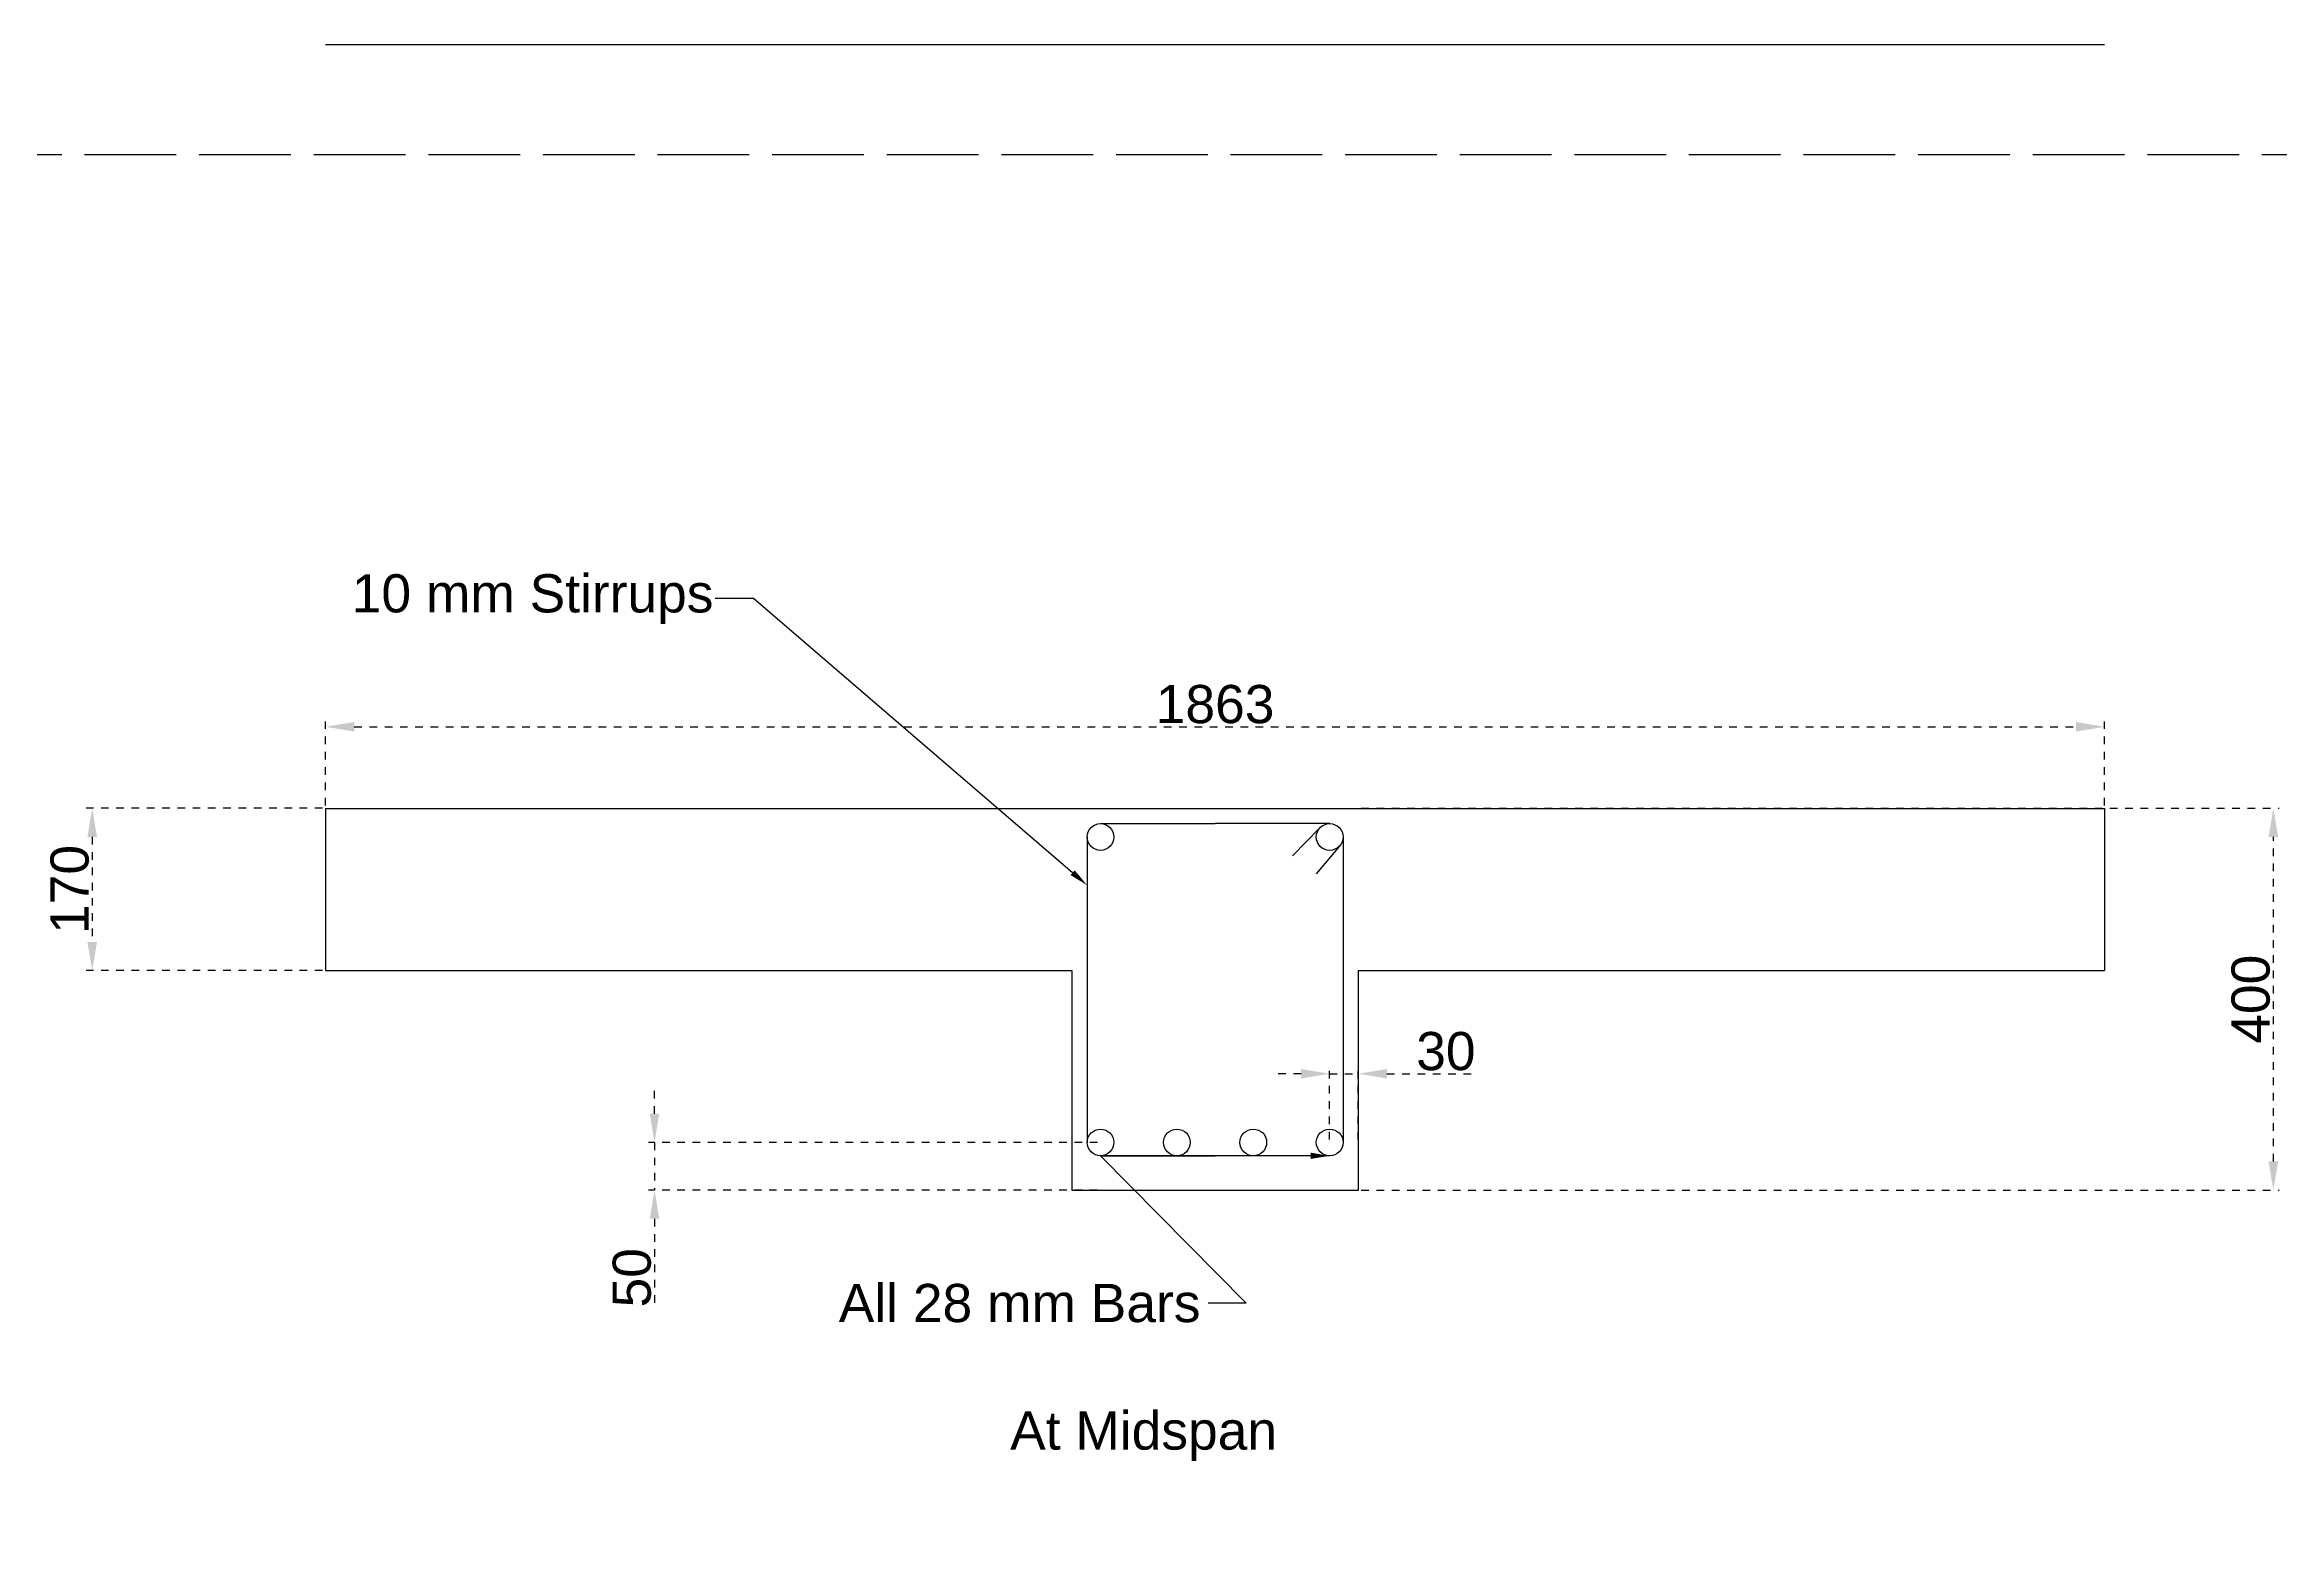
# Model space of a CAD drawing. Header units: millimetres. Extents: x 685 to 13990, y 236 to 7201.
# Drawn here: x 3779 to 6119, y 1000 to 2551 of the extents above; entities that cross this region are included whole.
import ezdxf
from ezdxf import colors
from ezdxf.entities.mleader import LeaderData, LeaderLine
from ezdxf.math import Vec2, Vec3

# ---------------------------------------------------------------- set-up
doc = ezdxf.new("R2010")
doc.units = ezdxf.units.MM
doc.header["$LTSCALE"] = 8
doc.linetypes.add('ACAD_ISO02W100', pattern=[15, 12, -3])
doc.linetypes.add('JIS_02_1.0', pattern=[2, 1, -1])
doc.layers.add('Construction Line', color=31, linetype='ACAD_ISO02W100')
doc.layers.add('dimensions', color=7, linetype='JIS_02_1.0')
doc.styles.add('Annotative', font='arial.ttf')
doc.styles.get("Standard").update_dxf_attribs({"font": 'arial.ttf'})
doc.styles.add('Text', font='arial.ttf', dxfattribs={"height": 8})
doc.dimstyles.new('Annotative', dxfattribs={"dimscale": 0, "dimtxt": 8, "dimasz": 6, "dimexe": 1.25, "dimexo": 0.625, "dimtad": 1, "dimtxsty": 'Annotative', "dimcen": 2.5, "dimadec": 0, "dimazin": 0, "dimtfac": 1, "dimtmove": 0, "dimatfit": 3, "dimfxl": 1, "dimarcsym": 0})

msp = doc.modelspace()

# ---------------------------------------------------------------- texts
at = {"layer": 'dimensions', "style": 'Text'}
msp.add_text('At Midspan', height=40, dxfattribs=at).set_placement((4790.11084, 1079.65406))

# ---------------------------------------------------------------- blocks, each defined once
blk = doc.blocks.new('*D11')
at = {"layer": 'Defpoints', "color": 0, "transparency": 16777216}
for p in [(4073.2, 1751.5), (3828.9, 1581.5), (4073.2, 1581.5)]:
    blk.add_point(p, dxfattribs=at)
at = {"layer": 'dimensions', "color": 0, "lineweight": -2, "transparency": 16777216}
for p, q in [((4070.1, 1751.5), (3822.7, 1751.5)), ((3828.9, 1721.5), (3828.9, 1611.5)), ((4070.1, 1581.5), (3822.7, 1581.5))]:
    blk.add_line(p, q, dxfattribs=at)
at = {"layer": 'dimensions', "color": 0, "transparency": 16777216}
for points in [[(3823.9, 1721.5), (3833.9, 1721.5), (3828.9, 1751.5)], [(3823.9, 1611.5), (3833.9, 1611.5), (3828.9, 1581.5)]]:
    blk.add_solid(points, dxfattribs=at)
at = {"layer": 'dimensions', "color": 0, "transparency": 16777216, "insert": (3805.4, 1666.5), "char_height": 40, "attachment_point": 5, "rotation": 90, "style": 'Annotative'}
blk.add_mtext('170', dxfattribs=at)
blk = doc.blocks.new('*D12')
at = {"layer": 'Defpoints', "color": 0, "transparency": 16777216}
for p in [(5154.7, 1751.5), (6112.9, 1751.5), (5154.7, 1351.5)]:
    blk.add_point(p, dxfattribs=at)
at = {"layer": 'dimensions', "color": 0, "lineweight": -2, "transparency": 16777216}
for p, q in [((5157.8, 1751.5), (6119.1, 1751.5)), ((6112.9, 1381.5), (6112.9, 1721.5)), ((5157.8, 1351.5), (6119.1, 1351.5))]:
    blk.add_line(p, q, dxfattribs=at)
at = {"layer": 'dimensions', "color": 0, "transparency": 16777216}
for points in [[(6107.9, 1721.5), (6117.9, 1721.5), (6112.9, 1751.5)], [(6107.9, 1381.5), (6117.9, 1381.5), (6112.9, 1351.5)]]:
    blk.add_solid(points, dxfattribs=at)
at = {"layer": 'dimensions', "color": 0, "transparency": 16777216, "insert": (6089.3, 1551.5), "char_height": 40, "attachment_point": 5, "rotation": 90, "style": 'Annotative'}
blk.add_mtext('400', dxfattribs=at)
blk = doc.blocks.new('*D17')
at = {"layer": 'Defpoints', "color": 0, "transparency": 16777216}
for p in [(4884.7, 1401.5), (4417.7, 1351.5), (4884.7, 1351.5)]:
    blk.add_point(p, dxfattribs=at)
at = {"layer": 'dimensions', "color": 0, "lineweight": -2, "transparency": 16777216}
for p, q in [((4417.7, 1431.5), (4417.7, 1461.5)), ((4881.6, 1401.5), (4411.4, 1401.5)), ((4417.7, 1401.5), (4417.7, 1351.5)), ((4881.6, 1351.5), (4411.4, 1351.5)), ((4417.7, 1321.5), (4417.7, 1228))]:
    blk.add_line(p, q, dxfattribs=at)
at = {"layer": 'dimensions', "color": 0, "transparency": 16777216}
for points in [[(4412.7, 1431.5), (4422.7, 1431.5), (4417.7, 1401.5)], [(4412.7, 1321.5), (4422.7, 1321.5), (4417.7, 1351.5)]]:
    blk.add_solid(points, dxfattribs=at)
at = {"layer": 'dimensions', "color": 0, "transparency": 16777216, "insert": (4394.1, 1259.7), "char_height": 40, "attachment_point": 5, "rotation": 90, "style": 'Annotative'}
blk.add_mtext('50', dxfattribs=at)
blk = doc.blocks.new('*D18')
at = {"layer": 'Defpoints', "color": 0, "transparency": 16777216}
for p in [(5936.2, 1836.9), (4073.2, 1751.5), (5936.2, 1751.5)]:
    blk.add_point(p, dxfattribs=at)
at = {"layer": 'dimensions', "color": 0, "lineweight": -2, "transparency": 16777216}
for p, q in [((4073.2, 1754.6), (4073.2, 1843.1)), ((4103.2, 1836.9), (5906.2, 1836.9)), ((5936.2, 1754.6), (5936.2, 1843.1))]:
    blk.add_line(p, q, dxfattribs=at)
at = {"layer": 'dimensions', "color": 0, "transparency": 16777216}
for points in [[(4103.2, 1841.9), (4103.2, 1831.9), (4073.2, 1836.9)], [(5906.2, 1841.9), (5906.2, 1831.9), (5936.2, 1836.9)]]:
    blk.add_solid(points, dxfattribs=at)
at = {"layer": 'dimensions', "color": 0, "transparency": 16777216, "insert": (5004.7, 1860.4), "char_height": 40, "attachment_point": 5, "style": 'Annotative'}
blk.add_mtext('1863', dxfattribs=at)
blk = doc.blocks.new('*D19')
at = {"layer": 'Defpoints', "color": 0, "transparency": 16777216}
for p in [(5154.7, 1473.4), (5124.7, 1401.5), (5154.7, 1401.5)]:
    blk.add_point(p, dxfattribs=at)
at = {"layer": 'dimensions', "color": 0, "lineweight": -2, "transparency": 16777216}
for p, q in [((5124.7, 1404.6), (5124.7, 1479.6)), ((5154.7, 1404.6), (5154.7, 1479.6)), ((5094.7, 1473.4), (5064.7, 1473.4)), ((5124.7, 1473.4), (5154.7, 1473.4)), ((5184.7, 1473.4), (5278.1, 1473.4))]:
    blk.add_line(p, q, dxfattribs=at)
at = {"layer": 'dimensions', "color": 0, "transparency": 16777216}
for points in [[(5094.7, 1478.4), (5094.7, 1468.4), (5124.7, 1473.4)], [(5184.7, 1478.4), (5184.7, 1468.4), (5154.7, 1473.4)]]:
    blk.add_solid(points, dxfattribs=at)
at = {"layer": 'dimensions', "color": 0, "transparency": 16777216, "insert": (5246.4, 1496.9), "char_height": 40, "attachment_point": 5, "style": 'Annotative'}
blk.add_mtext('30', dxfattribs=at)

# ---------------------------------------------------------------- dimensions: what is measured, and where the dimension line sits
at = {"layer": 'dimensions'}
for base, p1, p2, picture, middle in [((5936.22145, 1836.8755), (4073.22145, 1751.45144), (5936.22145, 1751.45144), '*D18', (5004.72145, 1860.43706)), ((5154.72145, 1473.35855), (5124.72145, 1401.45144), (5154.72145, 1401.45144), '*D19', (5246.41398, 1496.92011))]:
    dim = msp.add_linear_dim(base=base, p1=p1, p2=p2, dimstyle='Annotative', dxfattribs=at)
    dim.commit()
    dim.dimension.update_dxf_attribs({"geometry": picture, "text_midpoint": middle})
for base, p1, p2, picture, middle in [((3828.92272, 1581.45144), (4073.22145, 1751.45144), (4073.22145, 1581.45144), '*D11', (3805.3748, 1666.45144)), ((6112.87684, 1751.45144), (5154.72145, 1351.45144), (5154.72145, 1751.45144), '*D12', (6089.32892, 1551.45144)), ((4417.67899, 1351.45144), (4884.72145, 1401.45144), (4884.72145, 1351.45144), '*D17', (4394.13107, 1259.74527))]:
    dim = msp.add_linear_dim(base=base, p1=p1, p2=p2, angle=90, dimstyle='Annotative', dxfattribs=at)
    dim.commit()
    dim.dimension.update_dxf_attribs({"geometry": picture, "text_midpoint": middle})

# ---------------------------------------------------------------- linework, layer by layer
for p, q in [((5936.22145, 2551.45144), (4073.22145, 2551.45144)), ((4073.22145, 1751.45144), (5936.22145, 1751.45144)), ((4073.22145, 1751.45144), (4073.22145, 1581.45144)), ((4884.72145, 1735.45144), (5004.72145, 1735.45144)), ((5124.72145, 1735.45144), (5004.72145, 1735.45144)), ((5936.22145, 1751.45144), (5936.22145, 1581.45144)), ((4870.72145, 1721.45144), (4870.72145, 1401.45144)), ((5114.3954, 1730.90516), (5085.81115, 1701.63592)), ((5135.0475, 1711.99773), (5110.39112, 1682.81576)), ((5124.72145, 1721.45144), (5124.72145, 1721.45144)), ((5138.72145, 1721.45144), (5138.72145, 1401.45144)), ((4073.22145, 1581.45144), (4854.72145, 1581.45144)), ((4854.72145, 1581.45144), (4854.72145, 1351.45144)), ((5154.72145, 1351.45144), (5154.72145, 1581.45144)), ((5154.72145, 1581.45144), (5936.22145, 1581.45144)), ((4884.72145, 1387.45144), (5004.72145, 1387.45144)), ((5124.72145, 1387.45144), (5004.72145, 1387.45144)), ((4854.72145, 1351.45144), (5154.72145, 1351.45144))]:
    msp.add_line(p, q)
for centre in [(4884.72145, 1721.45144), (5124.72145, 1721.45144), (4884.72145, 1401.45144), (4964.72145, 1401.45144), (5044.72145, 1401.45144), (5124.72145, 1401.45144)]:
    msp.add_circle(centre, 14)
at = {"layer": 'Construction Line'}
msp.add_xline((2888.16364, 2436.45144), (1, 0), dxfattribs=at)

msp.set_redraw_order([(e.dxf.handle, doc.entitydb.next_handle()) for e in msp.query("TEXT MTEXT ATTDEF DIMENSION ARC_DIMENSION")])  # texts and dimensions are drawn at this point

# ---------------------------------------------------------------- leaders
ml = msp.add_multileader_mtext('Standard')
ml.set_content('10 mm Stirrups', color=256)
ml.set_leader_properties()
ml.build(insert=Vec2(0, 0))
ml.multileader.update_dxf_attribs({"arrow_head_size": 20, "scale": 5})
ctx = ml.context
ctx.base_point, ctx.scale, ctx.char_height, ctx.arrow_head_size, ctx.landing_gap_size, ctx.plane_origin = Vec3(4090.66286, 1971.13763), 5, 40, 20, 10, Vec3(4870.72145, 1581.45144)
notes = []
notes.append((ctx, [(0, (1, 1, 0), (4521.24949, 1971.13763), (-1, 0), 40, [(0, [(4870.72145, 1670.97048)], 0, [])])]))
ctx.mtext.insert, ctx.mtext.flow_direction = Vec3(4100.66286, 1996.69016), 5
ml = msp.add_multileader_mtext('Standard')
ml.set_content('All 28 mm Bars', color=256)
ml.set_leader_properties()
ml.build(insert=Vec2(0, 0))
ml.multileader.update_dxf_attribs({"arrow_head_size": 20, "scale": 5})
ctx = ml.context
ctx.base_point, ctx.scale, ctx.char_height, ctx.arrow_head_size, ctx.landing_gap_size, ctx.plane_origin = Vec3(4600.64146, 1232.91689), 5, 40, 20, 10, Vec3(5248.07605, 1308.56201)
notes.append((ctx, [(0, (1, 1, 0), (5037.31267, 1232.91689), (-1, 0), 40, [(3, [(5124.72145, 1387.45144), (5044.72145, 1387.45144), (4964.72145, 1387.45144), (4884.72145, 1387.45144)], 0, [])])]))
ctx.mtext.insert, ctx.mtext.flow_direction = Vec3(4610.64146, 1253.25795), 5
for ctx, leaders in notes:
    for number, flags, end, landing, length, lines in leaders:
        leader = LeaderData()
        leader.index, (leader.has_last_leader_line, leader.has_dogleg_vector, leader.attachment_direction) = number, flags
        leader.last_leader_point, leader.dogleg_vector, leader.dogleg_length = Vec3(end), Vec3(landing), length
        for number, points, colour, breaks in lines:
            line = LeaderLine()
            line.index, line.vertices, line.color, line.breaks = number, Vec3.list(points), colors.encode_raw_color(colour), breaks
            leader.lines.append(line)
        ctx.leaders.append(leader)

doc.saveas('drawing.dxf')
